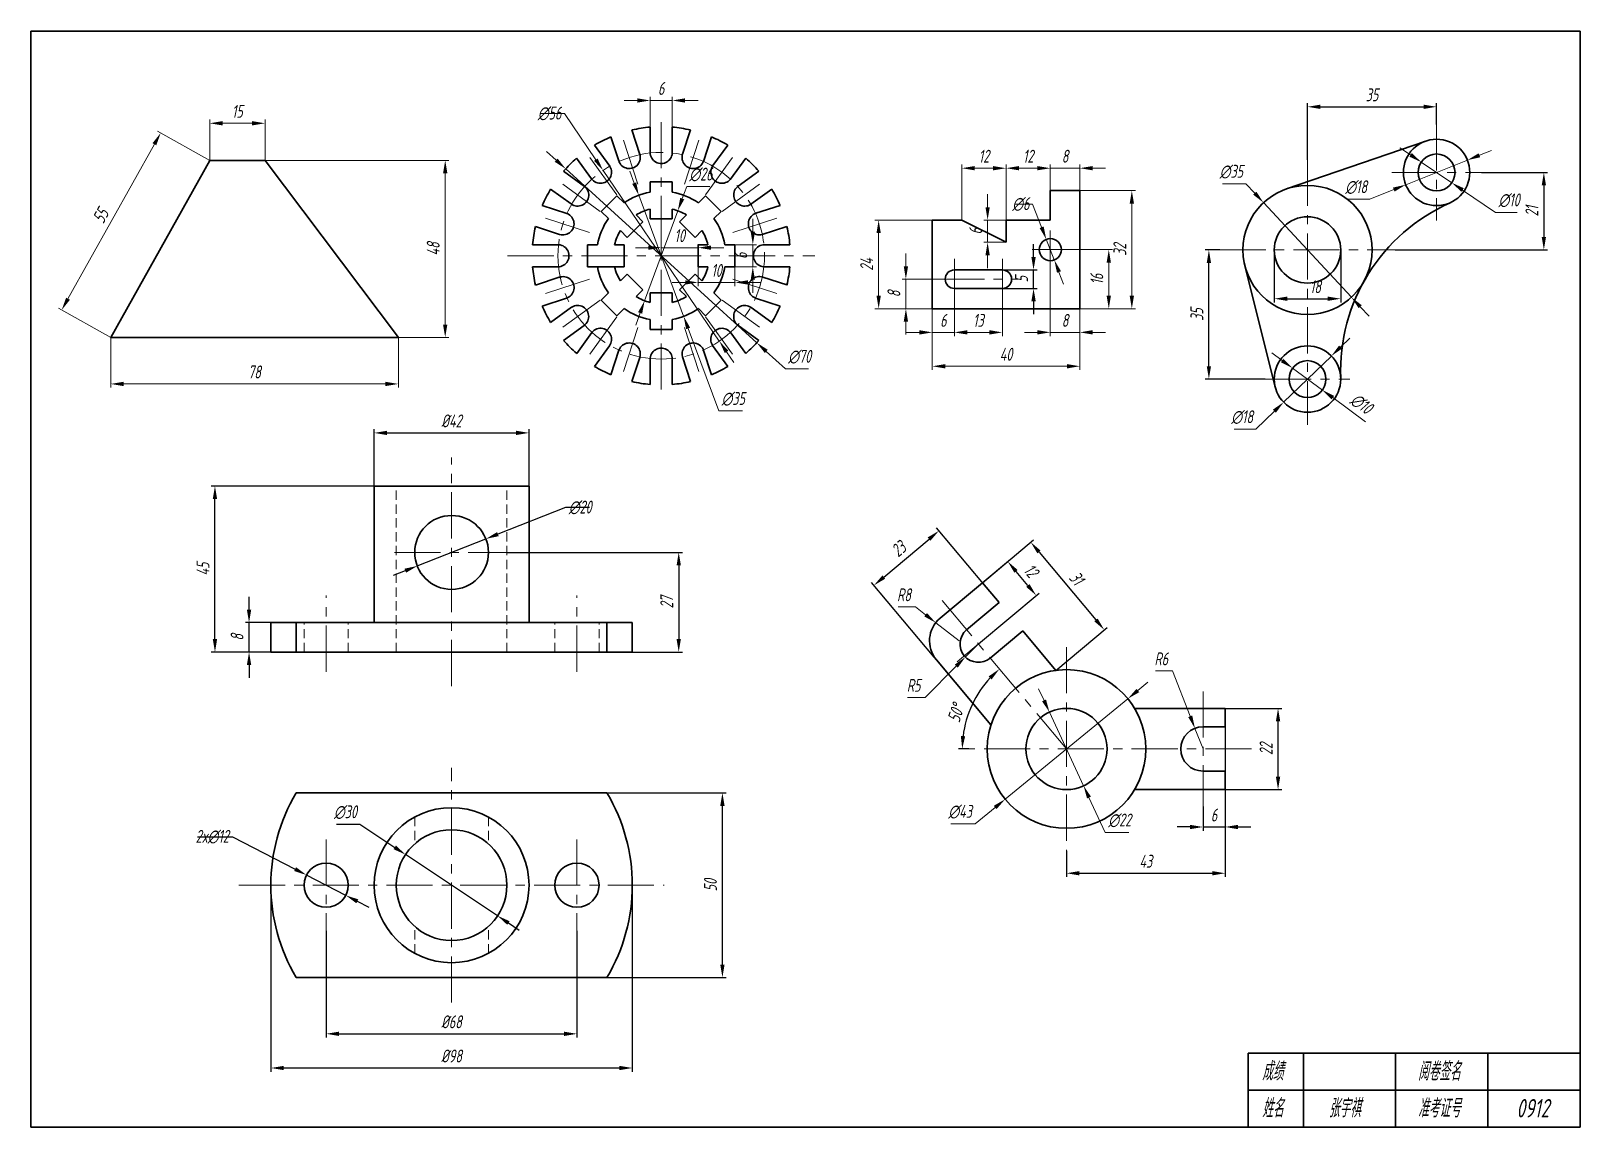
# Model space of a CAD drawing. Header units: millimetres. Extents: x 2280 to 2700, y 1935 to 2232.
import ezdxf

# ---------------------------------------------------------------- set-up
doc = ezdxf.new("R2010")
doc.units = ezdxf.units.MM
doc.header["$LTSCALE"] = 10
doc.linetypes.add('CENTER', pattern=[2, 1.25, -0.25, 0.25, -0.25])
doc.linetypes.add('HIDDEN', pattern=[0.375, 0.25, -0.125])
for name, color, linetype, lineweight in [('1粗实线', 7, 'Continuous', 30), ('3 虚线', 5, 'HIDDEN', 15), ('4 中心线', 1, 'CENTER', 15), ('5 尺寸线', 3, 'Continuous', 15)]:
    doc.layers.add(name, color=color, linetype=linetype, lineweight=lineweight)
doc.layers.add('7标注层', color=4, linetype='Continuous')
doc.styles.add('TH_GBDIM', font='gbeitc.shx', dxfattribs={"width": 0.8, "bigfont": 'gbcbig.shx'})
doc.dimstyles.new('TH_GBDIM', dxfattribs={"dimtxt": 3.5, "dimasz": 3.5, "dimexe": 1, "dimexo": 0, "dimgap": 1.5, "dimtad": 1, "dimdec": 1, "dimdsep": 46, "dimtxsty": 'TH_GBDIM', "dimcen": 3, "dimclrd": 3, "dimclre": 3, "dimclrt": 3, "dimadec": 0, "dimazin": 2, "dimtfac": 0.714286, "dimtdec": 1, "dimtmove": 0, "dimatfit": 3, "dimfxl": 0, "dimtzin": 0, "dimlwd": -1, "dimlwe": -1, "dimarcsym": 0})

msp = doc.modelspace()

# ---------------------------------------------------------------- texts
at = {"layer": '5 尺寸线', "color": 3, "char_height": 5, "attachment_point": 5, "style": 'TH_GBDIM'}
for s, insert in [('{\\C7;成绩}', (2616.7, 1949.83)), ('{\\C7;阅卷签名}', (2661.85, 1949.83)), ('{\\C7;姓名}', (2616.7, 1939.83)), ('{\\C7;张宇祺}', (2636.22, 1939.83)), ('{\\C7;准考证号}', (2661.85, 1939.83)), ('{\\C7;0912}', (2687.23, 1939.83))]:
    msp.add_mtext(s, dxfattribs=dict(at, insert=insert))

# ---------------------------------------------------------------- blocks, each defined once
blk = doc.blocks.new('*D9')
at = {"layer": '5 尺寸线', "color": 3}
for p, q in [((2328.49, 2196.69), (2328.49, 2207.73)), ((2331.99, 2206.73), (2339.99, 2206.73)), ((2343.49, 2196.69), (2343.49, 2207.73))]:
    blk.add_line(p, q, dxfattribs=at)
for points in [[(2331.99, 2207.32), (2331.99, 2206.15), (2328.49, 2206.73)], [(2339.99, 2207.32), (2339.99, 2206.15), (2343.49, 2206.73)]]:
    blk.add_solid(points, dxfattribs=at)
at = {"layer": 'Defpoints', "color": 0}
for p in [(2343.49, 2206.73), (2328.49, 2196.69), (2343.49, 2196.69)]:
    blk.add_point(p, dxfattribs=at)
at = {"layer": '5 尺寸线', "color": 3, "insert": (2335.99, 2209.98), "char_height": 3.5, "attachment_point": 5, "style": 'TH_GBDIM'}
blk.add_mtext('15', dxfattribs=at)
blk = doc.blocks.new('*D10')
at = {"layer": '5 尺寸线', "color": 3}
for p, q in [((2343.49, 2196.69), (2393.35, 2196.69)), ((2392.35, 2152.19), (2392.35, 2193.19)), ((2379.64, 2148.69), (2393.35, 2148.69))]:
    blk.add_line(p, q, dxfattribs=at)
for points in [[(2391.76, 2193.19), (2392.93, 2193.19), (2392.35, 2196.69)], [(2391.76, 2152.19), (2392.93, 2152.19), (2392.35, 2148.69)]]:
    blk.add_solid(points, dxfattribs=at)
at = {"layer": 'Defpoints', "color": 0}
for p in [(2343.49, 2196.69), (2392.35, 2196.69), (2379.64, 2148.69)]:
    blk.add_point(p, dxfattribs=at)
at = {"layer": '5 尺寸线', "color": 3, "insert": (2389.1, 2172.69), "char_height": 3.5, "attachment_point": 5, "rotation": 90, "style": 'TH_GBDIM'}
blk.add_mtext('48', dxfattribs=at)
blk = doc.blocks.new('*D11')
at = {"layer": '5 尺寸线', "color": 3}
for p, q in [((2301.64, 2148.69), (2301.64, 2135.1)), ((2379.64, 2148.69), (2379.64, 2135.1)), ((2305.14, 2136.1), (2376.14, 2136.1))]:
    blk.add_line(p, q, dxfattribs=at)
for points in [[(2305.14, 2136.68), (2305.14, 2135.52), (2301.64, 2136.1)], [(2376.14, 2136.68), (2376.14, 2135.52), (2379.64, 2136.1)]]:
    blk.add_solid(points, dxfattribs=at)
at = {"layer": 'Defpoints', "color": 0}
for p in [(2301.64, 2148.69), (2379.64, 2148.69), (2379.64, 2136.1)]:
    blk.add_point(p, dxfattribs=at)
at = {"layer": '5 尺寸线', "color": 3, "insert": (2340.64, 2139.35), "char_height": 3.5, "attachment_point": 5, "style": 'TH_GBDIM'}
blk.add_mtext('78', dxfattribs=at)
blk = doc.blocks.new('*D12')
at = {"layer": '5 尺寸线', "color": 3}
for p, q in [((2290.07, 2159.17), (2313.5, 2201.06)), ((2328.49, 2196.69), (2314.34, 2204.6)), ((2301.64, 2148.69), (2287.49, 2156.6))]:
    blk.add_line(p, q, dxfattribs=at)
for points in [[(2312.99, 2201.35), (2314.01, 2200.78), (2315.21, 2204.12)], [(2289.56, 2159.46), (2290.58, 2158.89), (2288.36, 2156.12)]]:
    blk.add_solid(points, dxfattribs=at)
at = {"layer": 'Defpoints', "color": 0}
for p in [(2315.21, 2204.12), (2328.49, 2196.69), (2301.64, 2148.69)]:
    blk.add_point(p, dxfattribs=at)
at = {"layer": '5 尺寸线', "color": 3, "insert": (2298.95, 2181.7), "char_height": 3.5, "attachment_point": 5, "rotation": 60.7771, "style": 'TH_GBDIM'}
blk.add_mtext('55', dxfattribs=at)
blk = doc.blocks.new('*D18')
at = {"layer": '5 尺寸线', "color": 3}
for p, q in [((2447.91, 2205.7), (2447.91, 2213.92)), ((2453.9, 2205.7), (2453.9, 2213.92)), ((2444.41, 2212.92), (2440.91, 2212.92)), ((2447.91, 2212.92), (2453.9, 2212.92)), ((2457.4, 2212.92), (2460.9, 2212.92))]:
    blk.add_line(p, q, dxfattribs=at)
for points in [[(2444.41, 2213.5), (2444.41, 2212.33), (2447.91, 2212.92)], [(2457.4, 2213.5), (2457.4, 2212.33), (2453.9, 2212.92)]]:
    blk.add_solid(points, dxfattribs=at)
at = {"layer": 'Defpoints', "color": 0}
for p in [(2453.9, 2212.92), (2447.91, 2205.7), (2453.9, 2205.7)]:
    blk.add_point(p, dxfattribs=at)
at = {"layer": '5 尺寸线', "color": 3, "insert": (2450.9, 2216.17), "char_height": 3.5, "attachment_point": 5, "style": 'TH_GBDIM'}
blk.add_mtext('6', dxfattribs=at)
blk = doc.blocks.new('*D19')
at = {"layer": '5 尺寸线', "color": 3}
for p, q in [((2418.13, 2209.39), (2424.65, 2209.39)), ((2424.65, 2209.39), (2433.18, 2196.87)), ((2466.67, 2147.69), (2435.15, 2193.97)), ((2468.64, 2144.79), (2470.61, 2141.9))]:
    blk.add_line(p, q, dxfattribs=at)
for points in [[(2433.66, 2197.2), (2432.7, 2196.54), (2435.15, 2193.97)], [(2469.12, 2145.12), (2468.15, 2144.47), (2466.67, 2147.69)]]:
    blk.add_solid(points, dxfattribs=at)
at = {"layer": 'Defpoints', "color": 0}
for p in [(2435.15, 2193.97), (2466.67, 2147.69)]:
    blk.add_point(p, dxfattribs=at)
at = {"layer": '5 尺寸线', "color": 3, "insert": (2420.64, 2209.39), "char_height": 3.5, "attachment_point": 5, "style": 'TH_GBDIM'}
blk.add_mtext('{∅56}{}{}{\\P{}}', dxfattribs=at)
blk = doc.blocks.new('*D20')
at = {"layer": '5 尺寸线', "color": 3}
for p, q in [((2443.6, 2190.52), (2442.38, 2193.8)), ((2444.82, 2187.24), (2456.99, 2154.42)), ((2466.51, 2128.79), (2458.21, 2151.14)), ((2472.91, 2128.79), (2466.51, 2128.79))]:
    blk.add_line(p, q, dxfattribs=at)
for points in [[(2444.15, 2190.72), (2443.05, 2190.32), (2444.82, 2187.24)], [(2458.76, 2151.35), (2457.67, 2150.94), (2456.99, 2154.42)]]:
    blk.add_solid(points, dxfattribs=at)
at = {"layer": 'Defpoints', "color": 0}
for p in [(2444.82, 2187.24), (2456.99, 2154.42)]:
    blk.add_point(p, dxfattribs=at)
at = {"layer": '5 尺寸线', "color": 3, "insert": (2470.46, 2132.04), "char_height": 3.5, "attachment_point": 5, "style": 'TH_GBDIM'}
blk.add_mtext('∅35', dxfattribs=at)
blk = doc.blocks.new('*D21')
at = {"layer": '5 尺寸线', "color": 3}
for p, q in [((2457.82, 2189.6), (2456.61, 2186.31)), ((2464.05, 2189.6), (2457.82, 2189.6)), ((2446.41, 2158.63), (2455.4, 2183.03)), ((2445.2, 2155.35), (2443.99, 2152.06))]:
    blk.add_line(p, q, dxfattribs=at)
for points in [[(2456.07, 2186.51), (2457.16, 2186.11), (2455.4, 2183.03)], [(2444.65, 2155.55), (2445.75, 2155.15), (2446.41, 2158.63)]]:
    blk.add_solid(points, dxfattribs=at)
at = {"layer": 'Defpoints', "color": 0}
for p in [(2455.4, 2183.03), (2446.41, 2158.63)]:
    blk.add_point(p, dxfattribs=at)
at = {"layer": '5 尺寸线', "color": 3, "insert": (2461.69, 2192.85), "char_height": 3.5, "attachment_point": 5, "style": 'TH_GBDIM'}
blk.add_mtext('∅26', dxfattribs=at)
blk = doc.blocks.new('*D22')
at = {"layer": '5 尺寸线', "color": 3}
for p, q in [((2447.41, 2173.02), (2443.91, 2173.02)), ((2450.91, 2175.21), (2450.91, 2172.02)), ((2450.91, 2173.02), (2460.91, 2173.02)), ((2460.91, 2172.92), (2460.91, 2174.02)), ((2464.41, 2173.02), (2467.91, 2173.02))]:
    blk.add_line(p, q, dxfattribs=at)
for points in [[(2447.41, 2173.61), (2447.41, 2172.44), (2450.91, 2173.02)], [(2464.41, 2173.61), (2464.41, 2172.44), (2460.91, 2173.02)]]:
    blk.add_solid(points, dxfattribs=at)
at = {"layer": 'Defpoints', "color": 0}
for p in [(2450.91, 2175.21), (2460.91, 2173.02), (2460.91, 2172.92)]:
    blk.add_point(p, dxfattribs=at)
at = {"layer": '5 尺寸线', "color": 3, "insert": (2455.91, 2176.27), "char_height": 3.5, "attachment_point": 5, "style": 'TH_GBDIM'}
blk.add_mtext('10', dxfattribs=at)
blk = doc.blocks.new('*D24')
at = {"layer": '5 尺寸线', "color": 3}
for p, q in [((2475.75, 2177.33), (2475.75, 2180.83)), ((2470.91, 2173.83), (2476.75, 2173.83)), ((2475.75, 2167.83), (2475.75, 2173.83)), ((2470.91, 2167.83), (2476.75, 2167.83)), ((2475.75, 2164.33), (2475.75, 2160.83))]:
    blk.add_line(p, q, dxfattribs=at)
for points in [[(2475.17, 2177.33), (2476.33, 2177.33), (2475.75, 2173.83)], [(2475.17, 2164.33), (2476.33, 2164.33), (2475.75, 2167.83)]]:
    blk.add_solid(points, dxfattribs=at)
at = {"layer": 'Defpoints', "color": 0}
for p in [(2470.91, 2173.83), (2475.75, 2173.83), (2470.91, 2167.83)]:
    blk.add_point(p, dxfattribs=at)
at = {"layer": '5 尺寸线', "color": 3, "insert": (2472.5, 2170.83), "char_height": 3.5, "attachment_point": 5, "rotation": 90, "style": 'TH_GBDIM'}
blk.add_mtext('6', dxfattribs=at)
blk = doc.blocks.new('*D25')
at = {"layer": '5 尺寸线', "color": 3}
for p, q in [((2460.91, 2167.83), (2460.91, 2162.6)), ((2470.91, 2167.83), (2470.91, 2162.6)), ((2457.41, 2163.6), (2453.91, 2163.6)), ((2460.91, 2163.6), (2470.91, 2163.6)), ((2474.41, 2163.6), (2477.91, 2163.6))]:
    blk.add_line(p, q, dxfattribs=at)
for points in [[(2457.41, 2164.18), (2457.41, 2163.02), (2460.91, 2163.6)], [(2474.41, 2164.18), (2474.41, 2163.02), (2470.91, 2163.6)]]:
    blk.add_solid(points, dxfattribs=at)
at = {"layer": 'Defpoints', "color": 0}
for p in [(2460.91, 2167.83), (2470.91, 2167.83), (2470.91, 2163.6)]:
    blk.add_point(p, dxfattribs=at)
at = {"layer": '5 尺寸线', "color": 3, "insert": (2465.91, 2166.85), "char_height": 3.5, "attachment_point": 5, "style": 'TH_GBDIM'}
blk.add_mtext('10', dxfattribs=at)
blk = doc.blocks.new('*D26')
at = {"layer": '5 尺寸线', "color": 3}
for p, q in [((2422.43, 2196.74), (2419.84, 2199.09)), ((2425.02, 2194.38), (2476.8, 2147.28)), ((2484.57, 2140.21), (2479.39, 2144.92)), ((2490.85, 2140.21), (2484.57, 2140.21))]:
    blk.add_line(p, q, dxfattribs=at)
for points in [[(2422.82, 2197.17), (2422.03, 2196.3), (2425.02, 2194.38)], [(2479.78, 2145.36), (2479, 2144.49), (2476.8, 2147.28)]]:
    blk.add_solid(points, dxfattribs=at)
at = {"layer": 'Defpoints', "color": 0}
for p in [(2425.02, 2194.38), (2476.8, 2147.28)]:
    blk.add_point(p, dxfattribs=at)
at = {"layer": '5 尺寸线', "color": 3, "insert": (2488.46, 2143.46), "char_height": 3.5, "attachment_point": 5, "style": 'TH_GBDIM'}
blk.add_mtext('∅70', dxfattribs=at)
blk = doc.blocks.new('*D58')
at = {"layer": '5 尺寸线', "color": 3}
for p, q in [((2524.41, 2156.49), (2524.41, 2139.89)), ((2564.41, 2156.49), (2564.41, 2139.89)), ((2527.91, 2140.89), (2560.91, 2140.89))]:
    blk.add_line(p, q, dxfattribs=at)
for points in [[(2527.91, 2141.47), (2527.91, 2140.3), (2524.41, 2140.89)], [(2560.91, 2141.47), (2560.91, 2140.3), (2564.41, 2140.89)]]:
    blk.add_solid(points, dxfattribs=at)
at = {"layer": 'Defpoints', "color": 0}
for p in [(2524.41, 2156.49), (2564.41, 2156.49), (2564.41, 2140.89)]:
    blk.add_point(p, dxfattribs=at)
at = {"layer": '5 尺寸线', "color": 3, "insert": (2544.41, 2144.14), "char_height": 3.5, "attachment_point": 5, "style": 'TH_GBDIM'}
blk.add_mtext('40', dxfattribs=at)
blk = doc.blocks.new('*D59')
at = {"layer": '5 尺寸线', "color": 3}
for p, q in [((2524.41, 2180.49), (2508.87, 2180.49)), ((2509.87, 2159.99), (2509.87, 2176.99)), ((2524.41, 2156.49), (2508.87, 2156.49))]:
    blk.add_line(p, q, dxfattribs=at)
for points in [[(2509.29, 2176.99), (2510.45, 2176.99), (2509.87, 2180.49)], [(2509.29, 2159.99), (2510.45, 2159.99), (2509.87, 2156.49)]]:
    blk.add_solid(points, dxfattribs=at)
at = {"layer": 'Defpoints', "color": 0}
for p in [(2509.87, 2180.49), (2524.41, 2180.49), (2524.41, 2156.49)]:
    blk.add_point(p, dxfattribs=at)
at = {"layer": '5 尺寸线', "color": 3, "insert": (2506.62, 2168.49), "char_height": 3.5, "attachment_point": 5, "rotation": 90, "style": 'TH_GBDIM'}
blk.add_mtext('24', dxfattribs=at)
blk = doc.blocks.new('*D60')
at = {"layer": '5 尺寸线', "color": 3}
for p, q in [((2517.25, 2167.99), (2517.25, 2171.49)), ((2526.04, 2164.49), (2516.25, 2164.49)), ((2517.25, 2156.49), (2517.25, 2164.49)), ((2524.41, 2156.49), (2516.25, 2156.49)), ((2517.25, 2152.99), (2517.25, 2149.49))]:
    blk.add_line(p, q, dxfattribs=at)
for points in [[(2516.67, 2167.99), (2517.84, 2167.99), (2517.25, 2164.49)], [(2516.67, 2152.99), (2517.84, 2152.99), (2517.25, 2156.49)]]:
    blk.add_solid(points, dxfattribs=at)
at = {"layer": 'Defpoints', "color": 0}
for p in [(2517.25, 2164.49), (2526.04, 2164.49), (2524.41, 2156.49)]:
    blk.add_point(p, dxfattribs=at)
at = {"layer": '5 尺寸线', "color": 3, "insert": (2514, 2160.49), "char_height": 3.5, "attachment_point": 5, "rotation": 90, "style": 'TH_GBDIM'}
blk.add_mtext('8', dxfattribs=at)
blk = doc.blocks.new('*D61')
at = {"layer": '5 尺寸线', "color": 3}
for p, q in [((2530.41, 2158.96), (2530.41, 2149.07)), ((2524.41, 2156.49), (2524.41, 2149.07)), ((2520.91, 2150.07), (2517.41, 2150.07)), ((2530.41, 2150.07), (2524.41, 2150.07)), ((2533.91, 2150.07), (2537.41, 2150.07))]:
    blk.add_line(p, q, dxfattribs=at)
for points in [[(2520.91, 2150.66), (2520.91, 2149.49), (2524.41, 2150.07)], [(2533.91, 2150.66), (2533.91, 2149.49), (2530.41, 2150.07)]]:
    blk.add_solid(points, dxfattribs=at)
at = {"layer": 'Defpoints', "color": 0}
for p in [(2530.41, 2158.96), (2524.41, 2156.49), (2524.41, 2150.07)]:
    blk.add_point(p, dxfattribs=at)
at = {"layer": '5 尺寸线', "color": 3, "insert": (2527.41, 2153.32), "char_height": 3.5, "attachment_point": 5, "style": 'TH_GBDIM'}
blk.add_mtext('6', dxfattribs=at)
blk = doc.blocks.new('*D62')
at = {"layer": '5 尺寸线', "color": 3}
for p, q in [((2530.41, 2158.96), (2530.41, 2149.07)), ((2543.41, 2158.96), (2543.41, 2149.07)), ((2533.91, 2150.07), (2539.91, 2150.07))]:
    blk.add_line(p, q, dxfattribs=at)
for points in [[(2533.91, 2150.66), (2533.91, 2149.49), (2530.41, 2150.07)], [(2539.91, 2150.66), (2539.91, 2149.49), (2543.41, 2150.07)]]:
    blk.add_solid(points, dxfattribs=at)
at = {"layer": 'Defpoints', "color": 0}
for p in [(2530.41, 2158.96), (2543.41, 2158.96), (2543.41, 2150.07)]:
    blk.add_point(p, dxfattribs=at)
at = {"layer": '5 尺寸线', "color": 3, "insert": (2536.91, 2153.32), "char_height": 3.5, "attachment_point": 5, "style": 'TH_GBDIM'}
blk.add_mtext('13', dxfattribs=at)
blk = doc.blocks.new('*D63')
at = {"layer": '5 尺寸线', "color": 3}
for p, q in [((2556.41, 2167.28), (2556.41, 2149.08)), ((2564.41, 2156.49), (2564.41, 2149.08)), ((2552.91, 2150.08), (2549.41, 2150.08)), ((2556.41, 2150.08), (2564.41, 2150.08)), ((2567.91, 2150.08), (2571.41, 2150.08))]:
    blk.add_line(p, q, dxfattribs=at)
for points in [[(2552.91, 2150.67), (2552.91, 2149.5), (2556.41, 2150.08)], [(2567.91, 2150.67), (2567.91, 2149.5), (2564.41, 2150.08)]]:
    blk.add_solid(points, dxfattribs=at)
at = {"layer": 'Defpoints', "color": 0}
for p in [(2556.41, 2167.28), (2564.41, 2156.49), (2564.41, 2150.08)]:
    blk.add_point(p, dxfattribs=at)
at = {"layer": '5 尺寸线', "color": 3, "insert": (2560.41, 2153.33), "char_height": 3.5, "attachment_point": 5, "style": 'TH_GBDIM'}
blk.add_mtext('8', dxfattribs=at)
blk = doc.blocks.new('*D64')
at = {"layer": '7标注层', "color": 3}
for p, q in [((2551.86, 2170.49), (2551.86, 2173.99)), ((2543.41, 2166.99), (2552.86, 2166.99)), ((2551.86, 2161.99), (2551.86, 2166.99)), ((2543.41, 2161.99), (2552.86, 2161.99)), ((2551.86, 2158.49), (2551.86, 2154.99))]:
    blk.add_line(p, q, dxfattribs=at)
for points in [[(2551.28, 2170.49), (2552.45, 2170.49), (2551.86, 2166.99)], [(2551.28, 2158.49), (2552.45, 2158.49), (2551.86, 2161.99)]]:
    blk.add_solid(points, dxfattribs=at)
at = {"layer": 'Defpoints', "color": 0}
for p in [(2543.41, 2166.99), (2551.86, 2166.99), (2543.41, 2161.99)]:
    blk.add_point(p, dxfattribs=at)
at = {"layer": '7标注层', "color": 3, "insert": (2548.61, 2164.49), "char_height": 3.5, "attachment_point": 5, "rotation": 90, "style": 'TH_GBDIM'}
blk.add_mtext('5', dxfattribs=at)
blk = doc.blocks.new('*D65')
at = {"layer": '5 尺寸线', "color": 3}
for p, q in [((2539.41, 2183.99), (2539.41, 2187.49)), ((2544.41, 2180.49), (2538.41, 2180.49)), ((2539.41, 2174.49), (2539.41, 2180.49)), ((2544.41, 2174.49), (2538.41, 2174.49)), ((2539.41, 2170.99), (2539.41, 2167.49))]:
    blk.add_line(p, q, dxfattribs=at)
for points in [[(2538.83, 2183.99), (2539.99, 2183.99), (2539.41, 2180.49)], [(2538.83, 2170.99), (2539.99, 2170.99), (2539.41, 2174.49)]]:
    blk.add_solid(points, dxfattribs=at)
at = {"layer": 'Defpoints', "color": 0}
for p in [(2539.41, 2180.49), (2544.41, 2180.49), (2544.41, 2174.49)]:
    blk.add_point(p, dxfattribs=at)
at = {"layer": '5 尺寸线', "color": 3, "insert": (2536.16, 2177.49), "char_height": 3.5, "attachment_point": 5, "rotation": 90, "style": 'TH_GBDIM'}
blk.add_mtext('6', dxfattribs=at)
blk = doc.blocks.new('*D66')
at = {"layer": '5 尺寸线', "color": 3}
for p, q in [((2532.41, 2180.49), (2532.41, 2195.56)), ((2535.91, 2194.56), (2540.91, 2194.56)), ((2544.41, 2180.49), (2544.41, 2195.56))]:
    blk.add_line(p, q, dxfattribs=at)
for points in [[(2535.91, 2195.14), (2535.91, 2193.98), (2532.41, 2194.56)], [(2540.91, 2195.14), (2540.91, 2193.98), (2544.41, 2194.56)]]:
    blk.add_solid(points, dxfattribs=at)
at = {"layer": 'Defpoints', "color": 0}
for p in [(2544.41, 2194.56), (2532.41, 2180.49), (2544.41, 2180.49)]:
    blk.add_point(p, dxfattribs=at)
at = {"layer": '5 尺寸线', "color": 3, "insert": (2538.41, 2197.81), "char_height": 3.5, "attachment_point": 5, "style": 'TH_GBDIM'}
blk.add_mtext('12', dxfattribs=at)
blk = doc.blocks.new('*D70')
at = {"layer": '5 尺寸线', "color": 3}
for p, q in [((2544.41, 2194.56), (2544.41, 2195.56)), ((2547.91, 2194.56), (2552.91, 2194.56)), ((2556.41, 2188.49), (2556.41, 2195.56))]:
    blk.add_line(p, q, dxfattribs=at)
for points in [[(2547.91, 2195.14), (2547.91, 2193.98), (2544.41, 2194.56)], [(2552.91, 2195.14), (2552.91, 2193.98), (2556.41, 2194.56)]]:
    blk.add_solid(points, dxfattribs=at)
at = {"layer": 'Defpoints', "color": 0}
for p in [(2544.41, 2194.56), (2556.41, 2194.56), (2556.41, 2188.49)]:
    blk.add_point(p, dxfattribs=at)
at = {"layer": '5 尺寸线', "color": 3, "insert": (2550.41, 2197.81), "char_height": 3.5, "attachment_point": 5, "style": 'TH_GBDIM'}
blk.add_mtext('12', dxfattribs=at)
blk = doc.blocks.new('*D67')
at = {"layer": '5 尺寸线', "color": 3}
for p, q in [((2552.91, 2194.56), (2549.41, 2194.56)), ((2556.41, 2188.49), (2556.41, 2195.56)), ((2556.41, 2194.56), (2564.41, 2194.56)), ((2564.41, 2188.49), (2564.41, 2195.56)), ((2567.91, 2194.56), (2571.41, 2194.56))]:
    blk.add_line(p, q, dxfattribs=at)
for points in [[(2552.91, 2195.14), (2552.91, 2193.98), (2556.41, 2194.56)], [(2567.91, 2195.14), (2567.91, 2193.98), (2564.41, 2194.56)]]:
    blk.add_solid(points, dxfattribs=at)
at = {"layer": 'Defpoints', "color": 0}
for p in [(2564.41, 2194.56), (2556.41, 2188.49), (2564.41, 2188.49)]:
    blk.add_point(p, dxfattribs=at)
at = {"layer": '5 尺寸线', "color": 3, "insert": (2560.41, 2197.81), "char_height": 3.5, "attachment_point": 5, "style": 'TH_GBDIM'}
blk.add_mtext('8', dxfattribs=at)
blk = doc.blocks.new('*D68')
at = {"layer": '5 尺寸线', "color": 3}
for p, q in [((2564.41, 2188.49), (2579.51, 2188.49)), ((2578.51, 2184.99), (2578.51, 2159.99)), ((2564.41, 2156.49), (2579.51, 2156.49))]:
    blk.add_line(p, q, dxfattribs=at)
for points in [[(2577.93, 2184.99), (2579.1, 2184.99), (2578.51, 2188.49)], [(2577.93, 2159.99), (2579.1, 2159.99), (2578.51, 2156.49)]]:
    blk.add_solid(points, dxfattribs=at)
at = {"layer": 'Defpoints', "color": 0}
for p in [(2564.41, 2188.49), (2564.41, 2156.49), (2578.51, 2156.49)]:
    blk.add_point(p, dxfattribs=at)
at = {"layer": '5 尺寸线', "color": 3, "insert": (2575.26, 2172.49), "char_height": 3.5, "attachment_point": 5, "rotation": 90, "style": 'TH_GBDIM'}
blk.add_mtext('32', dxfattribs=at)
blk = doc.blocks.new('*D69')
at = {"layer": '5 尺寸线', "color": 3}
for p, q in [((2561.29, 2172.49), (2573.27, 2172.49)), ((2572.27, 2168.99), (2572.27, 2159.99)), ((2564.41, 2156.49), (2573.27, 2156.49))]:
    blk.add_line(p, q, dxfattribs=at)
for points in [[(2571.68, 2168.99), (2572.85, 2168.99), (2572.27, 2172.49)], [(2571.68, 2159.99), (2572.85, 2159.99), (2572.27, 2156.49)]]:
    blk.add_solid(points, dxfattribs=at)
at = {"layer": 'Defpoints', "color": 0}
for p in [(2561.29, 2172.49), (2564.41, 2156.49), (2572.27, 2156.49)]:
    blk.add_point(p, dxfattribs=at)
at = {"layer": '5 尺寸线', "color": 3, "insert": (2569.02, 2164.49), "char_height": 3.5, "attachment_point": 5, "rotation": 90, "style": 'TH_GBDIM'}
blk.add_mtext('16', dxfattribs=at)
blk = doc.blocks.new('*D71')
at = {"layer": '5 尺寸线', "color": 3}
for p, q in [((2546.74, 2184.83), (2551.62, 2184.83)), ((2551.62, 2184.83), (2554.06, 2178.55)), ((2557.5, 2169.69), (2555.32, 2175.29)), ((2558.76, 2166.43), (2560.03, 2163.17))]:
    blk.add_line(p, q, dxfattribs=at)
for points in [[(2554.6, 2178.76), (2553.51, 2178.34), (2555.32, 2175.29)], [(2559.31, 2166.64), (2558.22, 2166.22), (2557.5, 2169.69)]]:
    blk.add_solid(points, dxfattribs=at)
at = {"layer": 'Defpoints', "color": 0}
for p in [(2555.32, 2175.29), (2557.5, 2169.69)]:
    blk.add_point(p, dxfattribs=at)
at = {"layer": '5 尺寸线', "color": 3, "insert": (2548.43, 2184.83), "char_height": 3.5, "attachment_point": 5, "style": 'TH_GBDIM'}
blk.add_mtext('{∅6}{}{}{\\P{}}', dxfattribs=at)
blk = doc.blocks.new('*D98')
at = {"layer": '7标注层', "color": 3}
for p, q in [((2626.14, 2196.86), (2626.14, 2212.2)), ((2629.64, 2211.2), (2657.64, 2211.2)), ((2661.14, 2206.41), (2661.14, 2212.2))]:
    blk.add_line(p, q, dxfattribs=at)
for points in [[(2629.64, 2211.78), (2629.64, 2210.62), (2626.14, 2211.2)], [(2657.64, 2211.78), (2657.64, 2210.62), (2661.14, 2211.2)]]:
    blk.add_solid(points, dxfattribs=at)
at = {"layer": 'Defpoints', "color": 0}
for p in [(2661.14, 2211.2), (2661.14, 2206.41), (2626.14, 2196.86)]:
    blk.add_point(p, dxfattribs=at)
at = {"layer": '7标注层', "color": 3, "insert": (2643.64, 2214.45), "char_height": 3.5, "attachment_point": 5, "style": 'TH_GBDIM'}
blk.add_mtext('35', dxfattribs=at)
blk = doc.blocks.new('*D92')
at = {"layer": '7标注层', "color": 3}
for p, q in [((2673.3, 2193.41), (2691.23, 2193.41)), ((2690.23, 2189.91), (2690.23, 2175.91)), ((2649.94, 2172.41), (2691.23, 2172.41))]:
    blk.add_line(p, q, dxfattribs=at)
for points in [[(2689.65, 2189.91), (2690.81, 2189.91), (2690.23, 2193.41)], [(2689.65, 2175.91), (2690.81, 2175.91), (2690.23, 2172.41)]]:
    blk.add_solid(points, dxfattribs=at)
at = {"layer": 'Defpoints', "color": 0}
for p in [(2673.3, 2193.41), (2649.94, 2172.41), (2690.23, 2172.41)]:
    blk.add_point(p, dxfattribs=at)
at = {"layer": '7标注层', "color": 3, "insert": (2686.98, 2182.91), "char_height": 3.5, "attachment_point": 5, "rotation": 90, "style": 'TH_GBDIM'}
blk.add_mtext('21', dxfattribs=at)
blk = doc.blocks.new('*D93')
at = {"layer": '7标注层', "color": 3}
for p, q in [((2602.35, 2172.41), (2598.41, 2172.41)), ((2599.41, 2140.91), (2599.41, 2168.91)), ((2614.65, 2137.41), (2598.41, 2137.41))]:
    blk.add_line(p, q, dxfattribs=at)
for points in [[(2598.82, 2168.91), (2599.99, 2168.91), (2599.41, 2172.41)], [(2598.82, 2140.91), (2599.99, 2140.91), (2599.41, 2137.41)]]:
    blk.add_solid(points, dxfattribs=at)
at = {"layer": 'Defpoints', "color": 0}
for p in [(2599.41, 2172.41), (2602.35, 2172.41), (2614.65, 2137.41)]:
    blk.add_point(p, dxfattribs=at)
at = {"layer": '7标注层', "color": 3, "insert": (2596.16, 2154.91), "char_height": 3.5, "attachment_point": 5, "rotation": 90, "style": 'TH_GBDIM'}
blk.add_mtext('35', dxfattribs=at)
blk = doc.blocks.new('*D94')
at = {"layer": '7标注层', "color": 3}
for p, q in [((2617.14, 2172.41), (2617.14, 2158.19)), ((2635.14, 2172.41), (2635.14, 2158.19)), ((2620.64, 2159.19), (2631.64, 2159.19))]:
    blk.add_line(p, q, dxfattribs=at)
for points in [[(2620.64, 2159.78), (2620.64, 2158.61), (2617.14, 2159.19)], [(2631.64, 2159.78), (2631.64, 2158.61), (2635.14, 2159.19)]]:
    blk.add_solid(points, dxfattribs=at)
at = {"layer": 'Defpoints', "color": 0}
for p in [(2617.14, 2172.41), (2635.14, 2172.41), (2635.14, 2159.19)]:
    blk.add_point(p, dxfattribs=at)
at = {"layer": '7标注层', "color": 3, "insert": (2628.29, 2162.44), "char_height": 3.5, "attachment_point": 5, "style": 'TH_GBDIM'}
blk.add_mtext('18', dxfattribs=at)
blk = doc.blocks.new('*D99')
at = {"layer": '5 尺寸线', "color": 3}
for p, q in [((2635.12, 2146.1), (2637.64, 2148.54)), ((2632.61, 2143.67), (2619.67, 2131.15)), ((2612.13, 2123.85), (2617.16, 2128.71)), ((2606.25, 2123.85), (2612.13, 2123.85))]:
    blk.add_line(p, q, dxfattribs=at)
for points in [[(2634.72, 2146.52), (2635.53, 2145.68), (2632.61, 2143.67)], [(2616.75, 2129.13), (2617.57, 2128.29), (2619.67, 2131.15)]]:
    blk.add_solid(points, dxfattribs=at)
at = {"layer": 'Defpoints', "color": 0}
for p in [(2632.61, 2143.67), (2619.67, 2131.15)]:
    blk.add_point(p, dxfattribs=at)
at = {"layer": '5 尺寸线', "color": 3, "insert": (2608.44, 2127.1), "char_height": 3.5, "attachment_point": 5, "style": 'TH_GBDIM'}
blk.add_mtext('∅18', dxfattribs=at)
blk = doc.blocks.new('*D95')
at = {"layer": '5 尺寸线', "color": 3}
for p, q in [((2619.29, 2142.44), (2616.47, 2144.51)), ((2622.11, 2140.37), (2630.17, 2134.45)), ((2641.9, 2125.84), (2632.99, 2132.38))]:
    blk.add_line(p, q, dxfattribs=at)
for points in [[(2619.63, 2142.91), (2618.94, 2141.97), (2622.11, 2140.37)], [(2633.34, 2132.85), (2632.65, 2131.91), (2630.17, 2134.45)]]:
    blk.add_solid(points, dxfattribs=at)
at = {"layer": 'Defpoints', "color": 0}
for p in [(2622.11, 2140.37), (2630.17, 2134.45)]:
    blk.add_point(p, dxfattribs=at)
at = {"layer": '5 尺寸线', "color": 3, "char_height": 3.5, "attachment_point": 5, "rotation": 323.7138, "style": 'TH_GBDIM'}
for s, insert in [('{∅10}{}{}{', (2640.78, 2130.69)), ('{}}', (2636.93, 2125.45))]:
    blk.add_mtext(s, dxfattribs=dict(at, insert=insert))
blk = doc.blocks.new('*D100')
at = {"layer": '5 尺寸线', "color": 3}
for p, q in [((2654.1, 2198.16), (2651.19, 2200.12)), ((2657, 2196.21), (2665.28, 2190.61)), ((2677.15, 2182.6), (2668.19, 2188.65)), ((2682.97, 2182.6), (2677.15, 2182.6))]:
    blk.add_line(p, q, dxfattribs=at)
for points in [[(2654.42, 2198.65), (2653.77, 2197.68), (2657, 2196.21)], [(2668.51, 2189.14), (2667.86, 2188.17), (2665.28, 2190.61)]]:
    blk.add_solid(points, dxfattribs=at)
at = {"layer": 'Defpoints', "color": 0}
for p in [(2657, 2196.21), (2665.28, 2190.61)]:
    blk.add_point(p, dxfattribs=at)
at = {"layer": '5 尺寸线', "color": 3, "insert": (2680.81, 2185.85), "char_height": 3.5, "attachment_point": 5, "style": 'TH_GBDIM'}
blk.add_mtext('∅10', dxfattribs=at)
blk = doc.blocks.new('*D96')
at = {"layer": '5 尺寸线', "color": 3}
for p, q in [((2669.5, 2196.75), (2652.78, 2190.07)), ((2672.75, 2198.05), (2676, 2199.35)), ((2643.03, 2186.17), (2649.53, 2188.77)), ((2637.16, 2186.17), (2643.03, 2186.17))]:
    blk.add_line(p, q, dxfattribs=at)
for points in [[(2672.53, 2198.59), (2672.96, 2197.51), (2669.5, 2196.75)], [(2649.32, 2189.31), (2649.75, 2188.23), (2652.78, 2190.07)]]:
    blk.add_solid(points, dxfattribs=at)
at = {"layer": 'Defpoints', "color": 0}
for p in [(2669.5, 2196.75), (2652.78, 2190.07)]:
    blk.add_point(p, dxfattribs=at)
at = {"layer": '5 尺寸线', "color": 3, "insert": (2639.35, 2189.42), "char_height": 3.5, "attachment_point": 5, "style": 'TH_GBDIM'}
blk.add_mtext('∅18', dxfattribs=at)
blk = doc.blocks.new('*D97')
at = {"layer": '5 尺寸线', "color": 3}
for p, q in [((2603.06, 2190.35), (2609.46, 2190.35)), ((2609.46, 2190.35), (2611.84, 2187.79)), ((2638.05, 2159.59), (2614.23, 2185.23)), ((2640.44, 2157.03), (2642.82, 2154.46))]:
    blk.add_line(p, q, dxfattribs=at)
for points in [[(2612.27, 2188.19), (2611.42, 2187.39), (2614.23, 2185.23)], [(2640.86, 2157.42), (2640.01, 2156.63), (2638.05, 2159.59)]]:
    blk.add_solid(points, dxfattribs=at)
at = {"layer": 'Defpoints', "color": 0}
for p in [(2614.23, 2185.23), (2638.05, 2159.59)]:
    blk.add_point(p, dxfattribs=at)
at = {"layer": '5 尺寸线', "color": 3, "insert": (2605.51, 2193.6), "char_height": 3.5, "attachment_point": 5, "style": 'TH_GBDIM'}
blk.add_mtext('∅35', dxfattribs=at)
blk = doc.blocks.new('*D157')
at = {"layer": '7标注层', "color": 3}
for p, q in [((2603.81, 2043.18), (2603.81, 2002.5)), ((2560.81, 2009.56), (2560.81, 2002.5)), ((2564.31, 2003.5), (2600.31, 2003.5))]:
    blk.add_line(p, q, dxfattribs=at)
for points in [[(2564.31, 2004.09), (2564.31, 2002.92), (2560.81, 2003.5)], [(2600.31, 2004.09), (2600.31, 2002.92), (2603.81, 2003.5)]]:
    blk.add_solid(points, dxfattribs=at)
at = {"layer": 'Defpoints', "color": 0}
for p in [(2603.81, 2043.18), (2560.81, 2009.56), (2603.81, 2003.5)]:
    blk.add_point(p, dxfattribs=at)
at = {"layer": '7标注层', "color": 3, "insert": (2582.31, 2006.75), "char_height": 3.5, "attachment_point": 5, "style": 'TH_GBDIM'}
blk.add_mtext('43', dxfattribs=at)
blk = doc.blocks.new('*D158')
at = {"layer": '7标注层', "color": 3}
for p, q in [((2597.81, 2021.58), (2597.81, 2015.04)), ((2603.81, 2021.58), (2603.81, 2015.04)), ((2594.31, 2016.04), (2590.81, 2016.04)), ((2597.81, 2016.04), (2603.81, 2016.04)), ((2607.31, 2016.04), (2610.81, 2016.04))]:
    blk.add_line(p, q, dxfattribs=at)
for points in [[(2594.31, 2016.62), (2594.31, 2015.45), (2597.81, 2016.04)], [(2607.31, 2016.62), (2607.31, 2015.45), (2603.81, 2016.04)]]:
    blk.add_solid(points, dxfattribs=at)
at = {"layer": 'Defpoints', "color": 0}
for p in [(2597.81, 2021.58), (2603.81, 2021.58), (2603.81, 2016.04)]:
    blk.add_point(p, dxfattribs=at)
at = {"layer": '7标注层', "color": 3, "insert": (2600.81, 2019.29), "char_height": 3.5, "attachment_point": 5, "style": 'TH_GBDIM'}
blk.add_mtext('6', dxfattribs=at)
blk = doc.blocks.new('*D159')
at = {"layer": '7标注层', "color": 3}
for p, q in [((2542.51, 2076.88), (2525.57, 2097.07)), ((2511.27, 2083.77), (2523.53, 2094.05)), ((2524.89, 2062.09), (2507.95, 2082.29))]:
    blk.add_line(p, q, dxfattribs=at)
for points in [[(2523.15, 2094.5), (2523.9, 2093.61), (2526.21, 2096.3)], [(2510.9, 2084.22), (2511.65, 2083.32), (2508.59, 2081.52)]]:
    blk.add_solid(points, dxfattribs=at)
at = {"layer": 'Defpoints', "color": 0}
for p in [(2526.21, 2096.3), (2542.51, 2076.88), (2524.89, 2062.09)]:
    blk.add_point(p, dxfattribs=at)
at = {"layer": '7标注层', "color": 3, "insert": (2515.31, 2091.4), "char_height": 3.5, "attachment_point": 5, "rotation": 40, "style": 'TH_GBDIM'}
blk.add_mtext('23', dxfattribs=at)
blk = doc.blocks.new('*D160')
at = {"layer": '5 尺寸线', "color": 3}
for p, q in [((2515.14, 2075.71), (2519.85, 2075.71)), ((2519.85, 2075.71), (2522.6, 2073.55)), ((2531.66, 2066.47), (2525.36, 2071.39))]:
    blk.add_line(p, q, dxfattribs=at)
blk.add_solid([(2522.96, 2074.01), (2522.24, 2073.09), (2525.36, 2071.39)], dxfattribs=at)
at = {"layer": 'Defpoints', "color": 0}
for p in [(2525.36, 2071.39), (2531.66, 2066.47)]:
    blk.add_point(p, dxfattribs=at)
at = {"layer": '5 尺寸线', "color": 3, "insert": (2516.74, 2078.96), "char_height": 3.5, "attachment_point": 5, "style": 'TH_GBDIM'}
blk.add_mtext('R8', dxfattribs=at)
blk = doc.blocks.new('*D161')
at = {"layer": '7标注层', "color": 3}
for p, q in [((2529.2, 2074.85), (2545.63, 2088.63)), ((2550.33, 2081.48), (2547.12, 2085.31)), ((2536.92, 2065.65), (2553.35, 2079.44))]:
    blk.add_line(p, q, dxfattribs=at)
for points in [[(2547.56, 2085.68), (2546.67, 2084.93), (2544.87, 2087.99)], [(2550.78, 2081.85), (2549.88, 2081.1), (2552.58, 2078.8)]]:
    blk.add_solid(points, dxfattribs=at)
at = {"layer": 'Defpoints', "color": 0}
for p in [(2544.87, 2087.99), (2529.2, 2074.85), (2536.92, 2065.65)]:
    blk.add_point(p, dxfattribs=at)
at = {"layer": '7标注层', "color": 3, "insert": (2551.21, 2085.48), "char_height": 3.5, "attachment_point": 5, "rotation": 310, "style": 'TH_GBDIM'}
blk.add_mtext('12', dxfattribs=at)
blk = doc.blocks.new('*D162')
at = {"layer": '7标注层', "color": 3}
for p, q in [((2538.01, 2082.24), (2551.87, 2093.87)), ((2553.35, 2090.54), (2568.78, 2072.16)), ((2557.94, 2058.49), (2571.8, 2070.12))]:
    blk.add_line(p, q, dxfattribs=at)
for points in [[(2553.8, 2090.92), (2552.91, 2090.17), (2551.1, 2093.22)], [(2569.23, 2072.53), (2568.33, 2071.78), (2571.03, 2069.48)]]:
    blk.add_solid(points, dxfattribs=at)
at = {"layer": 'Defpoints', "color": 0}
for p in [(2538.01, 2082.24), (2571.03, 2069.48), (2557.94, 2058.49)]:
    blk.add_point(p, dxfattribs=at)
at = {"layer": '7标注层', "color": 3, "insert": (2563.56, 2083.44), "char_height": 3.5, "attachment_point": 5, "rotation": 310, "style": 'TH_GBDIM'}
blk.add_mtext('31', dxfattribs=at)
blk = doc.blocks.new('*D163')
at = {"layer": '5 尺寸线', "color": 3}
for p, q in [((2536.92, 2065.65), (2533.39, 2062.11)), ((2522.49, 2051.17), (2530.92, 2059.63)), ((2517.73, 2051.17), (2522.49, 2051.17))]:
    blk.add_line(p, q, dxfattribs=at)
blk.add_solid([(2530.5, 2060.04), (2531.33, 2059.22), (2533.39, 2062.11)], dxfattribs=at)
at = {"layer": 'Defpoints', "color": 0}
for p in [(2536.92, 2065.65), (2533.39, 2062.11)]:
    blk.add_point(p, dxfattribs=at)
at = {"layer": '5 尺寸线', "color": 3, "insert": (2519.36, 2054.42), "char_height": 3.5, "attachment_point": 5, "style": 'TH_GBDIM'}
blk.add_mtext('R5', dxfattribs=at)
blk = doc.blocks.new('*D164')
at = {"layer": '5 尺寸线', "color": 3}
for p, q in [((2580.15, 2053.02), (2582.86, 2055.24)), ((2577.44, 2050.8), (2544.17, 2023.56)), ((2536.05, 2016.91), (2541.46, 2021.34)), ((2529.41, 2016.91), (2536.05, 2016.91))]:
    blk.add_line(p, q, dxfattribs=at)
for points in [[(2579.78, 2053.47), (2580.52, 2052.57), (2577.44, 2050.8)], [(2541.09, 2021.79), (2541.83, 2020.89), (2544.17, 2023.56)]]:
    blk.add_solid(points, dxfattribs=at)
at = {"layer": 'Defpoints', "color": 0}
for p in [(2577.44, 2050.8), (2544.17, 2023.56)]:
    blk.add_point(p, dxfattribs=at)
at = {"layer": '5 尺寸线', "color": 3, "insert": (2531.98, 2020.16), "char_height": 3.5, "attachment_point": 5, "style": 'TH_GBDIM'}
blk.add_mtext('∅43', dxfattribs=at)
blk = doc.blocks.new('*D165')
at = {"layer": '5 尺寸线', "color": 3}
for p, q in [((2554.71, 2050.34), (2553.24, 2053.51)), ((2556.18, 2047.16), (2565.43, 2027.2)), ((2571.28, 2014.57), (2566.9, 2024.03)), ((2577.68, 2014.57), (2571.28, 2014.57))]:
    blk.add_line(p, q, dxfattribs=at)
for points in [[(2555.24, 2050.58), (2554.18, 2050.09), (2556.18, 2047.16)], [(2567.43, 2024.27), (2566.37, 2023.78), (2565.43, 2027.2)]]:
    blk.add_solid(points, dxfattribs=at)
at = {"layer": 'Defpoints', "color": 0}
for p in [(2556.18, 2047.16), (2565.43, 2027.2)]:
    blk.add_point(p, dxfattribs=at)
at = {"layer": '5 尺寸线', "color": 3, "insert": (2575.23, 2017.82), "char_height": 3.5, "attachment_point": 5, "style": 'TH_GBDIM'}
blk.add_mtext('∅22', dxfattribs=at)
blk = doc.blocks.new('*D166')
at = {"layer": '5 尺寸线', "color": 3}
for p, q in [((2584.94, 2058.35), (2589.53, 2058.35)), ((2589.53, 2058.35), (2594.35, 2046.03)), ((2597.81, 2037.18), (2595.62, 2042.77))]:
    blk.add_line(p, q, dxfattribs=at)
blk.add_solid([(2594.89, 2046.24), (2593.8, 2045.82), (2595.62, 2042.77)], dxfattribs=at)
at = {"layer": 'Defpoints', "color": 0}
for p in [(2595.62, 2042.77), (2597.81, 2037.18)]:
    blk.add_point(p, dxfattribs=at)
at = {"layer": '5 尺寸线', "color": 3, "insert": (2586.49, 2061.6), "char_height": 3.5, "attachment_point": 5, "style": 'TH_GBDIM'}
blk.add_mtext('R6', dxfattribs=at)
blk = doc.blocks.new('*D167')
at = {"layer": '7标注层', "color": 3}
blk.add_line((2534.36, 2037.18), (2531.52, 2037.18), dxfattribs=at)
blk.add_arc((2560.81, 2037.18), 28.28, 137.0946, 172.9054, dxfattribs=at)
for points in [[(2539.69, 2056.86), (2540.49, 2056.01), (2542.62, 2058.85)], [(2533.32, 2040.64), (2532.16, 2040.71), (2532.52, 2037.18)]]:
    blk.add_solid(points, dxfattribs=at)
at = {"layer": 'Defpoints', "color": 0}
for p in [(2526.06, 2078.59), (2537.17, 2052.72), (2534.36, 2037.18), (2560.81, 2037.18), (2610.95, 2037.18)]:
    blk.add_point(p, dxfattribs=at)
at = {"layer": '7标注层', "color": 3, "insert": (2530.82, 2046.94), "char_height": 3.5, "attachment_point": 5, "rotation": 71.9684, "style": 'TH_GBDIM'}
blk.add_mtext('50°', dxfattribs=at)
blk = doc.blocks.new('*D168')
at = {"layer": '7标注层', "color": 3}
for p, q in [((2603.81, 2048.18), (2619.16, 2048.18)), ((2618.16, 2029.68), (2618.16, 2044.68)), ((2603.81, 2026.18), (2619.16, 2026.18))]:
    blk.add_line(p, q, dxfattribs=at)
for points in [[(2617.58, 2044.68), (2618.75, 2044.68), (2618.16, 2048.18)], [(2617.58, 2029.68), (2618.75, 2029.68), (2618.16, 2026.18)]]:
    blk.add_solid(points, dxfattribs=at)
at = {"layer": 'Defpoints', "color": 0}
for p in [(2603.81, 2048.18), (2618.16, 2048.18), (2603.81, 2026.18)]:
    blk.add_point(p, dxfattribs=at)
at = {"layer": '7标注层', "color": 3, "insert": (2614.91, 2037.18), "char_height": 3.5, "attachment_point": 5, "rotation": 90, "style": 'TH_GBDIM'}
blk.add_mtext('22', dxfattribs=at)
blk = doc.blocks.new('*D179')
at = {"layer": '7标注层', "color": 3}
for p, q in [((2373.07, 2108.44), (2328.92, 2108.44)), ((2329.92, 2066.94), (2329.92, 2104.94)), ((2345.07, 2063.44), (2328.92, 2063.44))]:
    blk.add_line(p, q, dxfattribs=at)
for points in [[(2329.33, 2104.94), (2330.5, 2104.94), (2329.92, 2108.44)], [(2329.33, 2066.94), (2330.5, 2066.94), (2329.92, 2063.44)]]:
    blk.add_solid(points, dxfattribs=at)
at = {"layer": 'Defpoints', "color": 0}
for p in [(2329.92, 2108.44), (2373.07, 2108.44), (2345.07, 2063.44)]:
    blk.add_point(p, dxfattribs=at)
at = {"layer": '7标注层', "color": 3, "insert": (2326.67, 2085.94), "char_height": 3.5, "attachment_point": 5, "rotation": 90, "style": 'TH_GBDIM'}
blk.add_mtext('45', dxfattribs=at)
blk = doc.blocks.new('*D180')
at = {"layer": '7标注层', "color": 3}
for p, q in [((2339.16, 2074.94), (2339.16, 2078.44)), ((2345.07, 2071.44), (2338.16, 2071.44)), ((2339.16, 2063.44), (2339.16, 2071.44)), ((2345.07, 2063.44), (2338.16, 2063.44)), ((2339.16, 2059.94), (2339.16, 2056.44))]:
    blk.add_line(p, q, dxfattribs=at)
for points in [[(2338.58, 2074.94), (2339.75, 2074.94), (2339.16, 2071.44)], [(2338.58, 2059.94), (2339.75, 2059.94), (2339.16, 2063.44)]]:
    blk.add_solid(points, dxfattribs=at)
at = {"layer": 'Defpoints', "color": 0}
for p in [(2339.16, 2071.44), (2345.07, 2071.44), (2345.07, 2063.44)]:
    blk.add_point(p, dxfattribs=at)
at = {"layer": '7标注层', "color": 3, "insert": (2335.91, 2067.44), "char_height": 3.5, "attachment_point": 5, "rotation": 90, "style": 'TH_GBDIM'}
blk.add_mtext('8', dxfattribs=at)
blk = doc.blocks.new('*D181')
at = {"layer": '7标注层', "color": 3}
for p, q in [((2373.07, 2108.44), (2373.07, 2123.83)), ((2376.57, 2122.83), (2411.57, 2122.83)), ((2415.07, 2108.44), (2415.07, 2123.83))]:
    blk.add_line(p, q, dxfattribs=at)
for points in [[(2376.57, 2123.41), (2376.57, 2122.25), (2373.07, 2122.83)], [(2411.57, 2123.41), (2411.57, 2122.25), (2415.07, 2122.83)]]:
    blk.add_solid(points, dxfattribs=at)
at = {"layer": 'Defpoints', "color": 0}
for p in [(2415.07, 2122.83), (2373.07, 2108.44), (2415.07, 2108.44)]:
    blk.add_point(p, dxfattribs=at)
at = {"layer": '7标注层', "color": 3, "char_height": 3.5, "attachment_point": 5, "style": 'TH_GBDIM'}
for s, insert in [('{%%c42}{}{}{', (2394.07, 2126.08)), ('{}}', (2394.07, 2119.58))]:
    blk.add_mtext(s, dxfattribs=dict(at, insert=insert))
blk = doc.blocks.new('*D182')
at = {"layer": '7标注层', "color": 3}
for p, q in [((2409.07, 2090.44), (2456.66, 2090.44)), ((2455.66, 2086.94), (2455.66, 2066.94)), ((2443.07, 2063.44), (2456.66, 2063.44))]:
    blk.add_line(p, q, dxfattribs=at)
for points in [[(2455.08, 2086.94), (2456.24, 2086.94), (2455.66, 2090.44)], [(2455.08, 2066.94), (2456.24, 2066.94), (2455.66, 2063.44)]]:
    blk.add_solid(points, dxfattribs=at)
at = {"layer": 'Defpoints', "color": 0}
for p in [(2409.07, 2090.44), (2443.07, 2063.44), (2455.66, 2063.44)]:
    blk.add_point(p, dxfattribs=at)
at = {"layer": '7标注层', "color": 3, "insert": (2452.41, 2076.94), "char_height": 3.5, "attachment_point": 5, "rotation": 90, "style": 'TH_GBDIM'}
blk.add_mtext('27', dxfattribs=at)
blk = doc.blocks.new('*D183')
at = {"layer": '7标注层', "color": 3}
for p, q in [((2424.93, 2102.62), (2406.63, 2095.4)), ((2431.45, 2102.62), (2424.93, 2102.62)), ((2384.77, 2086.77), (2403.37, 2094.11)), ((2381.51, 2085.48), (2378.26, 2084.2))]:
    blk.add_line(p, q, dxfattribs=at)
for points in [[(2406.41, 2095.94), (2406.84, 2094.85), (2403.37, 2094.11)], [(2381.3, 2086.03), (2381.73, 2084.94), (2384.77, 2086.77)]]:
    blk.add_solid(points, dxfattribs=at)
at = {"layer": 'Defpoints', "color": 0}
for p in [(2403.37, 2094.11), (2384.77, 2086.77)]:
    blk.add_point(p, dxfattribs=at)
at = {"layer": '7标注层', "color": 3, "insert": (2428.94, 2102.62), "char_height": 3.5, "attachment_point": 5, "style": 'TH_GBDIM'}
blk.add_mtext('{∅20}{}{}{\\P{}}', dxfattribs=at)
blk = doc.blocks.new('*D184')
at = {"layer": '7标注层', "color": 3}
for p, q in [((2345.07, 2000.27), (2345.07, 1949.73)), ((2443.07, 2000.27), (2443.07, 1949.73)), ((2348.57, 1950.73), (2439.57, 1950.73))]:
    blk.add_line(p, q, dxfattribs=at)
for points in [[(2348.57, 1951.31), (2348.57, 1950.15), (2345.07, 1950.73)], [(2439.57, 1951.31), (2439.57, 1950.15), (2443.07, 1950.73)]]:
    blk.add_solid(points, dxfattribs=at)
at = {"layer": 'Defpoints', "color": 0}
for p in [(2345.07, 2000.27), (2443.07, 2000.27), (2443.07, 1950.73)]:
    blk.add_point(p, dxfattribs=at)
at = {"layer": '7标注层', "color": 3, "char_height": 3.5, "attachment_point": 5, "style": 'TH_GBDIM'}
for s, insert in [('{%%c98}{}{}{', (2394.07, 1953.98)), ('{}}', (2394.07, 1947.48))]:
    blk.add_mtext(s, dxfattribs=dict(at, insert=insert))
blk = doc.blocks.new('*D185')
at = {"layer": '7标注层', "color": 3}
for p, q in [((2360.07, 1987.87), (2360.07, 1958.99)), ((2428.07, 1987.87), (2428.07, 1958.99)), ((2363.57, 1959.99), (2424.57, 1959.99))]:
    blk.add_line(p, q, dxfattribs=at)
for points in [[(2363.57, 1960.58), (2363.57, 1959.41), (2360.07, 1959.99)], [(2424.57, 1960.58), (2424.57, 1959.41), (2428.07, 1959.99)]]:
    blk.add_solid(points, dxfattribs=at)
at = {"layer": 'Defpoints', "color": 0}
for p in [(2360.07, 1987.87), (2428.07, 1987.87), (2428.07, 1959.99)]:
    blk.add_point(p, dxfattribs=at)
at = {"layer": '7标注层', "color": 3, "char_height": 3.5, "attachment_point": 5, "style": 'TH_GBDIM'}
for s, insert in [('{%%c68}{}{}{', (2394.07, 1963.24)), ('{}}', (2394.07, 1956.74))]:
    blk.add_mtext(s, dxfattribs=dict(at, insert=insert))
blk = doc.blocks.new('*D186')
at = {"layer": '7标注层', "color": 3}
for p, q in [((2325.16, 2013.4), (2334.71, 2013.4)), ((2334.71, 2013.4), (2351.63, 2004.63)), ((2365.4, 1997.51), (2354.74, 2003.02)), ((2368.51, 1995.9), (2371.62, 1994.29))]:
    blk.add_line(p, q, dxfattribs=at)
for points in [[(2351.9, 2005.15), (2351.37, 2004.11), (2354.74, 2003.02)], [(2368.78, 1996.42), (2368.24, 1995.38), (2365.4, 1997.51)]]:
    blk.add_solid(points, dxfattribs=at)
at = {"layer": 'Defpoints', "color": 0}
for p in [(2354.74, 2003.02), (2365.4, 1997.51)]:
    blk.add_point(p, dxfattribs=at)
at = {"layer": '7标注层', "color": 3, "insert": (2329.18, 2013.4), "char_height": 3.5, "attachment_point": 5, "style": 'TH_GBDIM'}
blk.add_mtext('{2x∅12}{}{}{\\P{}}', dxfattribs=at)
blk = doc.blocks.new('*D187')
at = {"layer": '7标注层', "color": 3}
for p, q in [((2362.91, 2016.8), (2369.19, 2016.8)), ((2369.19, 2016.8), (2378.66, 2010.5)), ((2406.56, 1991.96), (2381.58, 2008.57)), ((2409.48, 1990.03), (2412.39, 1988.09))]:
    blk.add_line(p, q, dxfattribs=at)
for points in [[(2378.99, 2010.99), (2378.34, 2010.02), (2381.58, 2008.57)], [(2409.8, 1990.51), (2409.16, 1989.54), (2406.56, 1991.96)]]:
    blk.add_solid(points, dxfattribs=at)
at = {"layer": 'Defpoints', "color": 0}
for p in [(2381.58, 2008.57), (2406.56, 1991.96)]:
    blk.add_point(p, dxfattribs=at)
at = {"layer": '7标注层', "color": 3, "insert": (2365.3, 2020.05), "char_height": 3.5, "attachment_point": 5, "style": 'TH_GBDIM'}
blk.add_mtext('∅30', dxfattribs=at)
blk = doc.blocks.new('*D188')
at = {"layer": '7标注层', "color": 3}
for p, q in [((2436.21, 2025.27), (2468.51, 2025.27)), ((2467.51, 1978.77), (2467.51, 2021.77)), ((2436.21, 1975.27), (2468.51, 1975.27))]:
    blk.add_line(p, q, dxfattribs=at)
for points in [[(2466.92, 2021.77), (2468.09, 2021.77), (2467.51, 2025.27)], [(2466.92, 1978.77), (2468.09, 1978.77), (2467.51, 1975.27)]]:
    blk.add_solid(points, dxfattribs=at)
at = {"layer": 'Defpoints', "color": 0}
for p in [(2436.21, 2025.27), (2467.51, 2025.27), (2436.21, 1975.27)]:
    blk.add_point(p, dxfattribs=at)
at = {"layer": '7标注层', "color": 3, "insert": (2464.26, 2000.27), "char_height": 3.5, "attachment_point": 5, "rotation": 90, "style": 'TH_GBDIM'}
blk.add_mtext('50', dxfattribs=at)

# ---------------------------------------------------------------- dimensions: what is measured, and where the dimension line sits
at = {"layer": '5 尺寸线'}
for base, p1, p2, picture, middle in [((2453.9, 2212.92), (2447.91, 2205.7), (2453.9, 2205.7), '*D18', (2450.9, 2216.17)), ((2343.49, 2206.73), (2328.49, 2196.69), (2343.49, 2196.69), '*D9', (2335.99, 2209.98)), ((2460.91, 2173.02), (2450.91, 2175.21), (2460.91, 2172.92), '*D22', (2455.91, 2176.27)), ((2470.91, 2163.6), (2460.91, 2167.83), (2470.91, 2167.83), '*D25', (2465.91, 2166.85)), ((2379.64, 2136.1), (2301.64, 2148.69), (2379.64, 2148.69), '*D11', (2340.64, 2139.35))]:
    dim = msp.add_linear_dim(base=base, p1=p1, p2=p2, dimstyle='TH_GBDIM', override={"dimtoh": 1}, dxfattribs=at)
    dim.commit()
    dim.dimension.update_dxf_attribs({"geometry": picture, "text_midpoint": middle})
for p1, p2, picture, middle in [((2466.67, 2147.69), (2435.15, 2193.97), '*D19', (2420.64, 2209.39)), ((2557.5, 2169.69), (2555.32, 2175.29), '*D71', (2548.43, 2184.83))]:
    dim = msp.add_diameter_dim_2p(p1=p1, p2=p2, text='{<>}{}{}{\\X{}}', dimstyle='TH_GBDIM', override={"dimtoh": 1}, dxfattribs=at)
    dim.commit()
    dim.dimension.update_dxf_attribs({"geometry": picture, "text_midpoint": middle, "dimtype": 163})
dim = msp.add_aligned_dim(p1=(2301.64, 2148.69), p2=(2328.49, 2196.69), distance=15.21, dimstyle='TH_GBDIM', override={"dimtoh": 1}, dxfattribs=at)
dim.commit()
dim.dimension.update_dxf_attribs({"geometry": '*D12', "text_midpoint": (2298.95, 2181.7)})
for base, p1, p2, picture, middle in [((2392.35, 2196.69), (2379.64, 2148.69), (2343.49, 2196.69), '*D10', (2389.1, 2172.69)), ((2475.75, 2173.83), (2470.91, 2167.83), (2470.91, 2173.83), '*D24', (2472.5, 2170.83))]:
    dim = msp.add_linear_dim(base=base, p1=p1, p2=p2, angle=90, dimstyle='TH_GBDIM', override={"dimtoh": 1}, dxfattribs=at)
    dim.commit()
    dim.dimension.update_dxf_attribs({"geometry": picture, "text_midpoint": middle})
for p1, p2, picture, middle in [((2425.02, 2194.38), (2476.8, 2147.28), '*D26', (2488.46, 2143.46)), ((2669.5, 2196.75), (2652.78, 2190.07), '*D96', (2639.35, 2189.42)), ((2446.41, 2158.63), (2455.4, 2183.03), '*D21', (2461.69, 2192.85)), ((2638.05, 2159.59), (2614.23, 2185.23), '*D97', (2605.51, 2193.6)), ((2632.61, 2143.67), (2619.67, 2131.15), '*D99', (2608.44, 2127.1)), ((2577.44, 2050.8), (2544.17, 2023.56), '*D164', (2531.98, 2020.16))]:
    dim = msp.add_diameter_dim_2p(p1=p1, p2=p2, dimstyle='TH_GBDIM', override={"dimtoh": 1}, dxfattribs=at)
    dim.commit()
    dim.dimension.update_dxf_attribs({"geometry": picture, "text_midpoint": middle})
for base, p1, p2, picture, middle in [((2544.41, 2194.56), (2532.41, 2180.49), (2544.41, 2180.49), '*D66', (2538.41, 2197.81)), ((2556.41, 2194.56), (2544.41, 2194.56), (2556.41, 2188.49), '*D70', (2550.41, 2197.81)), ((2564.41, 2194.56), (2556.41, 2188.49), (2564.41, 2188.49), '*D67', (2560.41, 2197.81)), ((2564.41, 2150.08), (2556.41, 2167.28), (2564.41, 2156.49), '*D63', (2560.41, 2153.33)), ((2524.41, 2150.07), (2530.41, 2158.96), (2524.41, 2156.49), '*D61', (2527.41, 2153.32)), ((2543.41, 2150.07), (2530.41, 2158.96), (2543.41, 2158.96), '*D62', (2536.91, 2153.32)), ((2564.41, 2140.89), (2524.41, 2156.49), (2564.41, 2156.49), '*D58', (2544.41, 2144.14))]:
    dim = msp.add_linear_dim(base=base, p1=p1, p2=p2, dimstyle='TH_GBDIM', dxfattribs=at)
    dim.commit()
    dim.dimension.update_dxf_attribs({"geometry": picture, "text_midpoint": middle})
for p1, p2, picture, middle in [((2657, 2196.21), (2665.28, 2190.61), '*D100', (2680.81, 2182.6)), ((2444.82, 2187.24), (2456.99, 2154.42), '*D20', (2470.46, 2128.79)), ((2556.18, 2047.16), (2565.43, 2027.2), '*D165', (2575.23, 2014.57))]:
    dim = msp.add_diameter_dim_2p(p1=p1, p2=p2, dimstyle='TH_GBDIM', override={"dimtoh": 1}, dxfattribs=at)
    dim.commit()
    dim.dimension.update_dxf_attribs({"geometry": picture, "text_midpoint": middle, "dimtype": 163})
dim = msp.add_linear_dim(base=(2578.51, 2156.49), p1=(2564.41, 2188.49), p2=(2564.41, 2156.49), angle=90, dimstyle='TH_GBDIM', dxfattribs=at)
dim.commit()
dim.dimension.update_dxf_attribs({"geometry": '*D68', "text_midpoint": (2578.51, 2172.49), "dimtype": 160})
for base, p1, p2, picture, middle in [((2539.41, 2180.49), (2544.41, 2174.49), (2544.41, 2180.49), '*D65', (2536.16, 2177.49)), ((2509.87, 2180.49), (2524.41, 2156.49), (2524.41, 2180.49), '*D59', (2506.62, 2168.49)), ((2517.25, 2164.49), (2524.41, 2156.49), (2526.04, 2164.49), '*D60', (2514, 2160.49)), ((2572.27, 2156.49), (2561.29, 2172.49), (2564.41, 2156.49), '*D69', (2569.02, 2164.49))]:
    dim = msp.add_linear_dim(base=base, p1=p1, p2=p2, angle=90, dimstyle='TH_GBDIM', dxfattribs=at)
    dim.commit()
    dim.dimension.update_dxf_attribs({"geometry": picture, "text_midpoint": middle})
dim = msp.add_diameter_dim_2p(p1=(2622.11, 2140.37), p2=(2630.17, 2134.45), text='{<>}{}{}{\\X{}}', dimstyle='TH_GBDIM', override={"dimtoh": 1}, dxfattribs=at)
dim.commit()
dim.dimension.update_dxf_attribs({"geometry": '*D95', "text_midpoint": (2638.86, 2128.07)})
dim = msp.add_radius_dim(center=(2531.66, 2066.47), mpoint=(2525.36, 2071.39), dimstyle='TH_GBDIM', override={"dimtoh": 1}, dxfattribs=at)
dim.commit()
dim.dimension.update_dxf_attribs({"geometry": '*D160', "text_midpoint": (2516.74, 2078.96)})
for center, mpoint, picture, middle in [((2536.92, 2065.65), (2533.39, 2062.11), '*D163', (2519.36, 2051.17)), ((2597.81, 2037.18), (2595.62, 2042.77), '*D166', (2586.49, 2058.35))]:
    dim = msp.add_radius_dim(center=center, mpoint=mpoint, dimstyle='TH_GBDIM', override={"dimtoh": 1}, dxfattribs=at)
    dim.commit()
    dim.dimension.update_dxf_attribs({"geometry": picture, "text_midpoint": middle, "dimtype": 164})
at = {"layer": '7标注层'}
for base, p1, p2, picture, middle in [((2661.14, 2211.2), (2626.14, 2196.86), (2661.14, 2206.41), '*D98', (2643.64, 2211.2)), ((2635.14, 2159.19), (2617.14, 2172.41), (2635.14, 2172.41), '*D94', (2628.29, 2159.19))]:
    dim = msp.add_linear_dim(base=base, p1=p1, p2=p2, dimstyle='TH_GBDIM', dxfattribs=at)
    dim.commit()
    dim.dimension.update_dxf_attribs({"geometry": picture, "text_midpoint": middle, "dimtype": 160})
for base, p1, p2, picture, middle in [((2690.23, 2172.41), (2673.3, 2193.41), (2649.94, 2172.41), '*D92', (2686.98, 2182.91)), ((2551.86, 2166.99), (2543.41, 2161.99), (2543.41, 2166.99), '*D64', (2548.61, 2164.49)), ((2329.92, 2108.44), (2345.07, 2063.44), (2373.07, 2108.44), '*D179', (2326.67, 2085.94)), ((2455.66, 2063.44), (2409.07, 2090.44), (2443.07, 2063.44), '*D182', (2452.41, 2076.94)), ((2339.16, 2071.44), (2345.07, 2063.44), (2345.07, 2071.44), '*D180', (2335.91, 2067.44)), ((2618.16, 2048.18), (2603.81, 2026.18), (2603.81, 2048.18), '*D168', (2614.91, 2037.18)), ((2467.51, 2025.27), (2436.21, 1975.27), (2436.21, 2025.27), '*D188', (2464.26, 2000.27))]:
    dim = msp.add_linear_dim(base=base, p1=p1, p2=p2, angle=90, dimstyle='TH_GBDIM', dxfattribs=at)
    dim.commit()
    dim.dimension.update_dxf_attribs({"geometry": picture, "text_midpoint": middle})
dim = msp.add_linear_dim(base=(2599.41, 2172.41), p1=(2614.65, 2137.41), p2=(2602.35, 2172.41), angle=90, dimstyle='TH_GBDIM', dxfattribs=at)
dim.commit()
dim.dimension.update_dxf_attribs({"geometry": '*D93', "text_midpoint": (2599.41, 2154.91), "dimtype": 160})
for base, p1, p2, picture, middle in [((2415.07, 2122.83), (2373.07, 2108.44), (2415.07, 2108.44), '*D181', (2394.07, 2122.83)), ((2443.07, 1950.73), (2345.07, 2000.27), (2443.07, 2000.27), '*D184', (2394.07, 1950.73)), ((2428.07, 1959.99), (2360.07, 1987.87), (2428.07, 1987.87), '*D185', (2394.07, 1959.99))]:
    dim = msp.add_linear_dim(base=base, p1=p1, p2=p2, text='{%%c<>}{}{}{\\X{}}', dimstyle='TH_GBDIM', override={"dimgap": 1.5, "dimtad": 1, "dimjust": 0, "dimdec": 1, "dimlfac": 1, "dimse1": 0, "dimse2": 0, "dimsd1": 0, "dimsd2": 0}, dxfattribs=at)
    dim.commit()
    dim.dimension.update_dxf_attribs({"geometry": picture, "text_midpoint": middle})
for p1, p2, text, picture, middle in [((2384.77, 2086.77), (2403.37, 2094.11), '{<>}{}{}{\\X{}}', '*D183', (2428.94, 2102.62)), ((2365.4, 1997.51), (2354.74, 2003.02), '{2x<>}{}{}{\\X{}}', '*D186', (2329.18, 2013.4))]:
    dim = msp.add_diameter_dim_2p(p1=p1, p2=p2, text=text, dimstyle='TH_GBDIM', override={"dimgap": 1.5, "dimtad": 1, "dimtih": 0, "dimtoh": 1, "dimdec": 1, "dimlfac": 1, "dimse1": 0, "dimse2": 0, "dimsd1": 0, "dimsd2": 0, "dimtix": 0, "dimtofl": 1, "dimatfit": 3}, dxfattribs=at)
    dim.commit()
    dim.dimension.update_dxf_attribs({"geometry": picture, "text_midpoint": middle, "dimtype": 163})
for p1, p2, distance, picture, middle in [((2524.89, 2062.09), (2542.51, 2076.88), 25.36, '*D159', (2515.31, 2091.4)), ((2538.01, 2082.24), (2557.94, 2058.49), 17.09, '*D162', (2563.56, 2083.44)), ((2536.92, 2065.65), (2529.2, 2074.85), -20.45, '*D161', (2551.21, 2085.48))]:
    dim = msp.add_aligned_dim(p1=p1, p2=p2, distance=distance, dimstyle='TH_GBDIM', dxfattribs=at)
    dim.commit()
    dim.dimension.update_dxf_attribs({"geometry": picture, "text_midpoint": middle})
dim = msp.add_angular_dim_2l(base=(2537.17, 2052.72), line1=((2610.95, 2037.18), (2534.36, 2037.18)), line2=((2560.81, 2037.18), (2526.06, 2078.59)), dimstyle='TH_GBDIM', override={"dimdec": 0}, dxfattribs=at)
dim.commit()
dim.dimension.update_dxf_attribs({"geometry": '*D167', "text_midpoint": (2533.91, 2045.94), "dimtype": 162})
for base, p1, p2, picture, middle in [((2603.81, 2003.5), (2560.81, 2009.56), (2603.81, 2043.18), '*D157', (2582.31, 2006.75)), ((2603.81, 2016.04), (2597.81, 2021.58), (2603.81, 2021.58), '*D158', (2600.81, 2019.29))]:
    dim = msp.add_linear_dim(base=base, p1=p1, p2=p2, dimstyle='TH_GBDIM', dxfattribs=at)
    dim.commit()
    dim.dimension.update_dxf_attribs({"geometry": picture, "text_midpoint": middle})
dim = msp.add_diameter_dim_2p(p1=(2406.56, 1991.96), p2=(2381.58, 2008.57), dimstyle='TH_GBDIM', override={"dimtoh": 1}, dxfattribs=at)
dim.commit()
dim.dimension.update_dxf_attribs({"geometry": '*D187', "text_midpoint": (2365.3, 2016.8), "dimtype": 163})

# ---------------------------------------------------------------- linework, layer by layer
at = {"layer": '1粗实线'}
for p, q in [((2280.03, 2231.74), (2700.03, 2231.74)), ((2280.03, 1934.74), (2280.03, 2231.74)), ((2700.03, 2231.74), (2700.03, 1934.74)), ((2447.91, 2198.83), (2447.91, 2205.7)), ((2453.9, 2198.67), (2453.9, 2205.7)), ((2436.97, 2195.11), (2432.83, 2200.8)), ((2439.4, 2196.53), (2437.28, 2203.07)), ((2445.15, 2198.23), (2442.98, 2204.92)), ((2456.71, 2198.39), (2458.83, 2204.92)), ((2462.36, 2196.38), (2464.53, 2203.07)), ((2464.94, 2195.25), (2468.98, 2200.81)), ((2658.22, 2201.92), (2620.46, 2188.96)), ((2328.49, 2196.69), (2301.64, 2148.69)), ((2328.49, 2196.69), (2343.49, 2196.69)), ((2343.49, 2196.69), (2379.64, 2148.69)), ((2432.02, 2191.72), (2427.98, 2197.28)), ((2469.69, 2191.59), (2473.83, 2197.28)), ((2430.15, 2189.62), (2424.46, 2193.75)), ((2471.8, 2189.72), (2477.36, 2193.75)), ((2426.49, 2184.86), (2420.93, 2188.9)), ((2447.91, 2190.83), (2453.91, 2190.83)), ((2447.91, 2190.83), (2447.91, 2188.07)), ((2453.91, 2188.07), (2453.91, 2190.83)), ((2475.19, 2184.77), (2480.88, 2188.9)), ((2564.41, 2188.49), (2556.41, 2188.49)), ((2556.41, 2188.49), (2556.41, 2180.49)), ((2564.41, 2156.49), (2564.41, 2188.49)), ((2425.36, 2182.28), (2418.67, 2184.46)), ((2434.64, 2182.85), (2438.89, 2187.09)), ((2440.84, 2185.14), (2438.89, 2187.09)), ((2462.93, 2187.09), (2460.98, 2185.14)), ((2462.93, 2187.09), (2467.17, 2182.85)), ((2476.61, 2182.34), (2483.14, 2184.46)), ((2434.64, 2182.85), (2436.59, 2180.9)), ((2441.71, 2175.78), (2445.96, 2180.02)), ((2445.96, 2180.02), (2444.08, 2181.9)), ((2447.91, 2183.48), (2447.91, 2180.83)), ((2447.91, 2180.83), (2453.91, 2180.83)), ((2453.91, 2180.83), (2453.91, 2183.48)), ((2457.73, 2181.9), (2455.86, 2180.02)), ((2455.86, 2180.02), (2460.1, 2175.78)), ((2465.22, 2180.9), (2467.17, 2182.85)), ((2524.41, 2180.49), (2524.41, 2156.49)), ((2524.41, 2180.49), (2532.41, 2180.49)), ((2544.41, 2174.49), (2532.41, 2180.49)), ((2556.41, 2180.49), (2544.41, 2180.49)), ((2544.41, 2180.49), (2544.41, 2174.49)), ((2423.35, 2176.63), (2416.82, 2178.75)), ((2439.84, 2177.65), (2441.71, 2175.78)), ((2460.1, 2175.78), (2461.97, 2177.65)), ((2478.31, 2176.58), (2485, 2178.76)), ((2423.07, 2173.83), (2416.04, 2173.83)), ((2430.91, 2167.83), (2430.91, 2173.83)), ((2433.67, 2173.83), (2430.91, 2173.83)), ((2440.91, 2173.83), (2438.26, 2173.83)), ((2440.91, 2167.83), (2440.91, 2173.83)), ((2460.91, 2173.83), (2460.91, 2167.83)), ((2463.56, 2173.83), (2460.91, 2173.83)), ((2470.91, 2173.83), (2468.15, 2173.83)), ((2470.91, 2173.83), (2470.91, 2167.83)), ((2478.91, 2173.83), (2485.78, 2173.83)), ((2422.91, 2167.83), (2416.04, 2167.83)), ((2430.91, 2167.83), (2440.91, 2167.83)), ((2460.91, 2167.83), (2463.56, 2167.83)), ((2468.15, 2167.83), (2470.91, 2167.83)), ((2478.75, 2167.83), (2485.78, 2167.83)), ((2609.16, 2168.16), (2617.41, 2135.22)), ((2423.5, 2165.08), (2416.82, 2162.9)), ((2441.71, 2165.88), (2439.84, 2164.01)), ((2445.96, 2161.64), (2441.71, 2165.88)), ((2460.1, 2165.88), (2455.86, 2161.64)), ((2461.97, 2164.01), (2460.1, 2165.88)), ((2478.46, 2165.03), (2485, 2162.91)), ((2530.41, 2166.99), (2543.41, 2166.99)), ((2425.2, 2159.32), (2418.67, 2157.2)), ((2436.59, 2160.76), (2434.64, 2158.81)), ((2438.89, 2154.57), (2434.64, 2158.81)), ((2444.08, 2159.76), (2445.96, 2161.64)), ((2453.91, 2160.83), (2447.91, 2160.83)), ((2447.91, 2160.83), (2447.91, 2158.18)), ((2453.91, 2158.18), (2453.91, 2160.83)), ((2455.86, 2161.64), (2457.73, 2159.76)), ((2467.17, 2158.81), (2462.93, 2154.57)), ((2467.17, 2158.81), (2465.22, 2160.76)), ((2476.46, 2159.38), (2483.15, 2157.21)), ((2530.41, 2161.99), (2543.41, 2161.99)), ((2426.62, 2156.89), (2420.93, 2152.76)), ((2438.89, 2154.57), (2440.84, 2156.52)), ((2460.98, 2156.52), (2462.93, 2154.57)), ((2475.32, 2156.8), (2480.88, 2152.76)), ((2524.41, 2156.49), (2564.41, 2156.49)), ((2430.02, 2151.95), (2424.46, 2147.91)), ((2447.91, 2153.59), (2447.91, 2150.83)), ((2453.91, 2150.83), (2447.91, 2150.83)), ((2453.91, 2150.83), (2453.91, 2153.59)), ((2471.67, 2152.04), (2477.36, 2147.91)), ((2379.64, 2148.69), (2301.64, 2148.69)), ((2432.12, 2150.07), (2427.99, 2144.38)), ((2436.88, 2146.41), (2432.84, 2140.86)), ((2464.85, 2146.55), (2468.98, 2140.86)), ((2469.79, 2149.94), (2473.83, 2144.38)), ((2439.46, 2145.28), (2437.28, 2138.59)), ((2445.11, 2143.27), (2442.98, 2136.74)), ((2447.91, 2142.99), (2447.91, 2135.96)), ((2453.91, 2142.83), (2453.91, 2135.96)), ((2456.66, 2143.43), (2458.83, 2136.74)), ((2462.41, 2145.13), (2464.54, 2138.59)), ((2373.07, 2071.44), (2373.07, 2108.44)), ((2373.07, 2108.44), (2415.07, 2108.44)), ((2415.07, 2071.44), (2415.07, 2108.44)), ((2538.01, 2082.24), (2526.52, 2072.6)), ((2538.01, 2082.24), (2542.51, 2076.88)), ((2542.51, 2076.88), (2533.7, 2069.48)), ((2345.07, 2063.44), (2345.07, 2071.44)), ((2345.07, 2071.44), (2443.07, 2071.44)), ((2351.93, 2063.44), (2351.93, 2071.44)), ((2436.21, 2063.44), (2436.21, 2071.44)), ((2443.07, 2071.44), (2443.07, 2063.44)), ((2548.94, 2069.21), (2540.13, 2061.82)), ((2548.94, 2069.21), (2557.94, 2058.49)), ((2345.07, 2063.44), (2443.07, 2063.44)), ((2525.54, 2061.32), (2540.32, 2043.71)), ((2603.81, 2048.18), (2579.28, 2048.18)), ((2603.81, 2048.18), (2603.81, 2043.18)), ((2597.81, 2043.18), (2603.81, 2043.18)), ((2597.81, 2031.18), (2603.81, 2031.18)), ((2603.81, 2031.18), (2603.81, 2026.18)), ((2351.93, 2025.27), (2436.21, 2025.27)), ((2603.81, 2026.18), (2579.28, 2026.18)), ((2351.93, 1975.27), (2436.21, 1975.27)), ((2700.03, 1954.74), (2610.03, 1954.74)), ((2610.03, 1934.74), (2610.03, 1954.74)), ((2625.03, 1934.74), (2625.03, 1954.74)), ((2650.03, 1934.74), (2650.03, 1954.74)), ((2675.03, 1934.74), (2675.03, 1954.74)), ((2700.03, 1944.74), (2610.03, 1944.74)), ((2700.03, 1934.74), (2280.03, 1934.74))]:
    msp.add_line(p, q, dxfattribs=at)
for centre, radius in [((2661.14, 2193.41), 9), ((2661.14, 2193.41), 5), ((2626.14, 2172.41), 17.5), ((2626.14, 2172.41), 9), ((2556.41, 2172.49), 3), ((2626.14, 2137.41), 9), ((2626.14, 2137.41), 5), ((2394.07, 2090.44), 10), ((2560.81, 2037.18), 21.5), ((2560.81, 2037.18), 11), ((2394.07, 2000.27), 21), ((2394.07, 2000.27), 15), ((2360.07, 2000.27), 6), ((2428.07, 2000.27), 6)]:
    msp.add_circle(centre, radius, dxfattribs=at)
for centre, radius, start, end in [((2450.91, 2170.83), 35, 94.9171, 103.09), ((2450.91, 2170.83), 35, 76.9171, 85.09), ((2450.91, 2170.83), 35, 112.9171, 121.09), ((2450.91, 2170.83), 35, 58.9171, 67.09), ((2450.91, 2170.83), 35, 130.9171, 139.09), ((2442.25, 2197.46), 3, 198, 21.0709), ((2450.91, 2198.83), 3, 180, 3.0709), ((2459.56, 2197.46), 3, 162, 345.0709), ((2450.91, 2170.83), 35, 40.9171, 49.09), ((2434.45, 2193.48), 3, 216, 39.0709), ((2467.37, 2193.48), 3, 144, 327.0709), ((2450.91, 2170.83), 35, 148.9171, 157.09), ((2428.25, 2187.29), 3, 234, 57.0709), ((2473.56, 2187.29), 3, 126, 309.0709), ((2450.91, 2170.83), 35, 22.9171, 31.09), ((2450.91, 2170.83), 17.5, 99.8709, 125.1291), ((2450.91, 2170.83), 17.5, 54.8709, 80.1291), ((2684.97, 2139.58), 49.86, 113.8745, 182.1147), ((2424.28, 2179.48), 3, 252, 75.0709), ((2450.91, 2170.83), 17.5, 144.8709, 170.1291), ((2450.91, 2170.83), 13, 103.3424, 121.6576), ((2450.91, 2170.83), 13, 58.3424, 76.6576), ((2450.91, 2170.83), 17.5, 9.8709, 35.1291), ((2477.54, 2179.48), 3, 108, 291.0709), ((2450.91, 2170.83), 35, 166.9171, 175.09), ((2450.91, 2170.83), 13, 148.3424, 166.6576), ((2450.91, 2170.83), 13, 13.3424, 31.6576), ((2450.91, 2170.83), 35, 4.9171, 13.09), ((2422.91, 2170.83), 3, 270, 93.0709), ((2478.91, 2170.83), 3, 90, 273.0709), ((2450.91, 2170.83), 35, 184.9171, 193.09), ((2450.91, 2170.83), 17.5, 189.8709, 215.1291), ((2450.91, 2170.83), 13, 193.3424, 211.6576), ((2450.91, 2170.83), 13, 328.3424, 346.6576), ((2450.91, 2170.83), 17.5, 324.8709, 350.1291), ((2450.91, 2170.83), 35, 346.9171, 355.09), ((2424.28, 2162.18), 3, 288, 111.0709), ((2477.54, 2162.18), 3, 72, 255.0709), ((2530.41, 2164.49), 2.5, 90, 270), ((2543.41, 2164.49), 2.5, 270, 90), ((2450.91, 2170.83), 13, 238.3424, 256.6576), ((2450.91, 2170.83), 13, 283.3424, 301.6576), ((2450.91, 2170.83), 35, 202.9171, 211.09), ((2428.25, 2154.37), 3, 306, 129.0709), ((2450.91, 2170.83), 17.5, 234.8709, 260.1291), ((2450.91, 2170.83), 17.5, 279.8709, 305.1291), ((2473.56, 2154.37), 3, 54, 237.0709), ((2450.91, 2170.83), 35, 328.9171, 337.09), ((2434.45, 2148.18), 3, 324, 147.0709), ((2467.37, 2148.18), 3, 36, 219.0709), ((2450.91, 2170.83), 35, 220.9171, 229.09), ((2442.25, 2144.2), 3, 342, 165.0709), ((2459.56, 2144.2), 3, 18, 201.0709), ((2450.91, 2170.83), 35, 310.9171, 319.09), ((2450.91, 2142.83), 3, 0, 183.0709), ((2450.91, 2170.83), 35, 238.9171, 247.09), ((2450.91, 2170.83), 35, 292.9171, 301.09), ((2450.91, 2170.83), 35, 256.9171, 265.09), ((2450.91, 2170.83), 35, 274.9171, 283.09), ((2531.66, 2066.47), 8, 130, 220), ((2536.92, 2065.65), 5, 130, 310), ((2597.81, 2037.18), 6, 90, 270), ((2394.07, 2000.27), 49, 149.3226, 210.6774), ((2394.07, 2000.27), 49, 329.3226, 30.6774)]:
    msp.add_arc(centre, radius, start, end, dxfattribs=at)
at = {"layer": '3 虚线'}
for p, q in [((2379.07, 2063.44), (2379.07, 2108.44)), ((2409.07, 2063.44), (2409.07, 2108.44)), ((2354.07, 2063.44), (2354.07, 2071.44)), ((2366.07, 2063.44), (2366.07, 2071.44)), ((2422.07, 2063.44), (2422.07, 2071.44)), ((2434.07, 2063.44), (2434.07, 2071.44)), ((2384.07, 2018.73), (2384.07, 2011.45)), ((2404.07, 2018.73), (2404.07, 2011.45)), ((2384.07, 1981.8), (2384.07, 1989.09)), ((2404.07, 1981.8), (2404.07, 1989.09))]:
    msp.add_line(p, q, dxfattribs=at)
at = {"layer": '4 中心线'}
for p, q in [((2450.91, 2207.04), (2450.91, 2134.62)), ((2661.14, 2206.41), (2661.14, 2180.4)), ((2440.73, 2202.16), (2444.86, 2189.44)), ((2461.09, 2202.16), (2456.96, 2189.44)), ((2431.55, 2197.48), (2439.4, 2186.66)), ((2470.27, 2197.48), (2462.41, 2186.66)), ((2626.14, 2196.86), (2626.14, 2124.99)), ((2648.99, 2193.41), (2673.3, 2193.41)), ((2424.26, 2190.19), (2435.07, 2182.33)), ((2477.55, 2190.19), (2466.74, 2182.33)), ((2419.58, 2181.01), (2432.29, 2176.88)), ((2482.23, 2181.01), (2469.52, 2176.88)), ((2556.41, 2177.69), (2556.41, 2167.28)), ((2551.53, 2172.49), (2561.29, 2172.49)), ((2602.35, 2172.41), (2649.94, 2172.41)), ((2409.27, 2170.83), (2492.54, 2170.83)), ((2530.41, 2170.02), (2530.41, 2158.96)), ((2543.41, 2170.02), (2543.41, 2158.96)), ((2419.58, 2160.65), (2432.29, 2164.78)), ((2482.23, 2160.65), (2469.52, 2164.78)), ((2526.04, 2164.49), (2547.63, 2164.49)), ((2424.26, 2151.47), (2435.07, 2159.33)), ((2477.55, 2151.47), (2466.74, 2159.33)), ((2431.55, 2144.18), (2439.4, 2155)), ((2470.27, 2144.18), (2462.41, 2155)), ((2440.73, 2139.51), (2444.86, 2152.22)), ((2461.09, 2139.51), (2456.96, 2152.22)), ((2614.65, 2137.41), (2637.63, 2137.41)), ((2394.07, 2054.23), (2394.07, 2116.12)), ((2378.57, 2090.44), (2409.57, 2090.44)), ((2360.07, 2058.12), (2360.07, 2078.78)), ((2428.07, 2058.12), (2428.07, 2078.78)), ((2560.81, 2037.18), (2526.06, 2078.59)), ((2536.92, 2065.65), (2531.12, 2060.79)), ((2560.81, 2064.81), (2560.81, 2009.56)), ((2597.81, 2052.78), (2597.81, 2021.58)), ((2610.95, 2037.18), (2534.36, 2037.18)), ((2394.07, 1968.48), (2394.07, 2032.05)), ((2360.07, 2012.66), (2360.07, 1987.87)), ((2428.07, 2012.66), (2428.07, 1987.87)), ((2336.43, 2000.27), (2451.71, 2000.27))]:
    msp.add_line(p, q, dxfattribs=at)
msp.add_circle((2450.91, 2170.83), 28, dxfattribs=at)

msp.set_redraw_order([(e.dxf.handle, doc.entitydb.next_handle()) for e in msp.query("TEXT MTEXT ATTDEF DIMENSION ARC_DIMENSION")])  # texts and dimensions are drawn at this point

doc.saveas('drawing.dxf')
